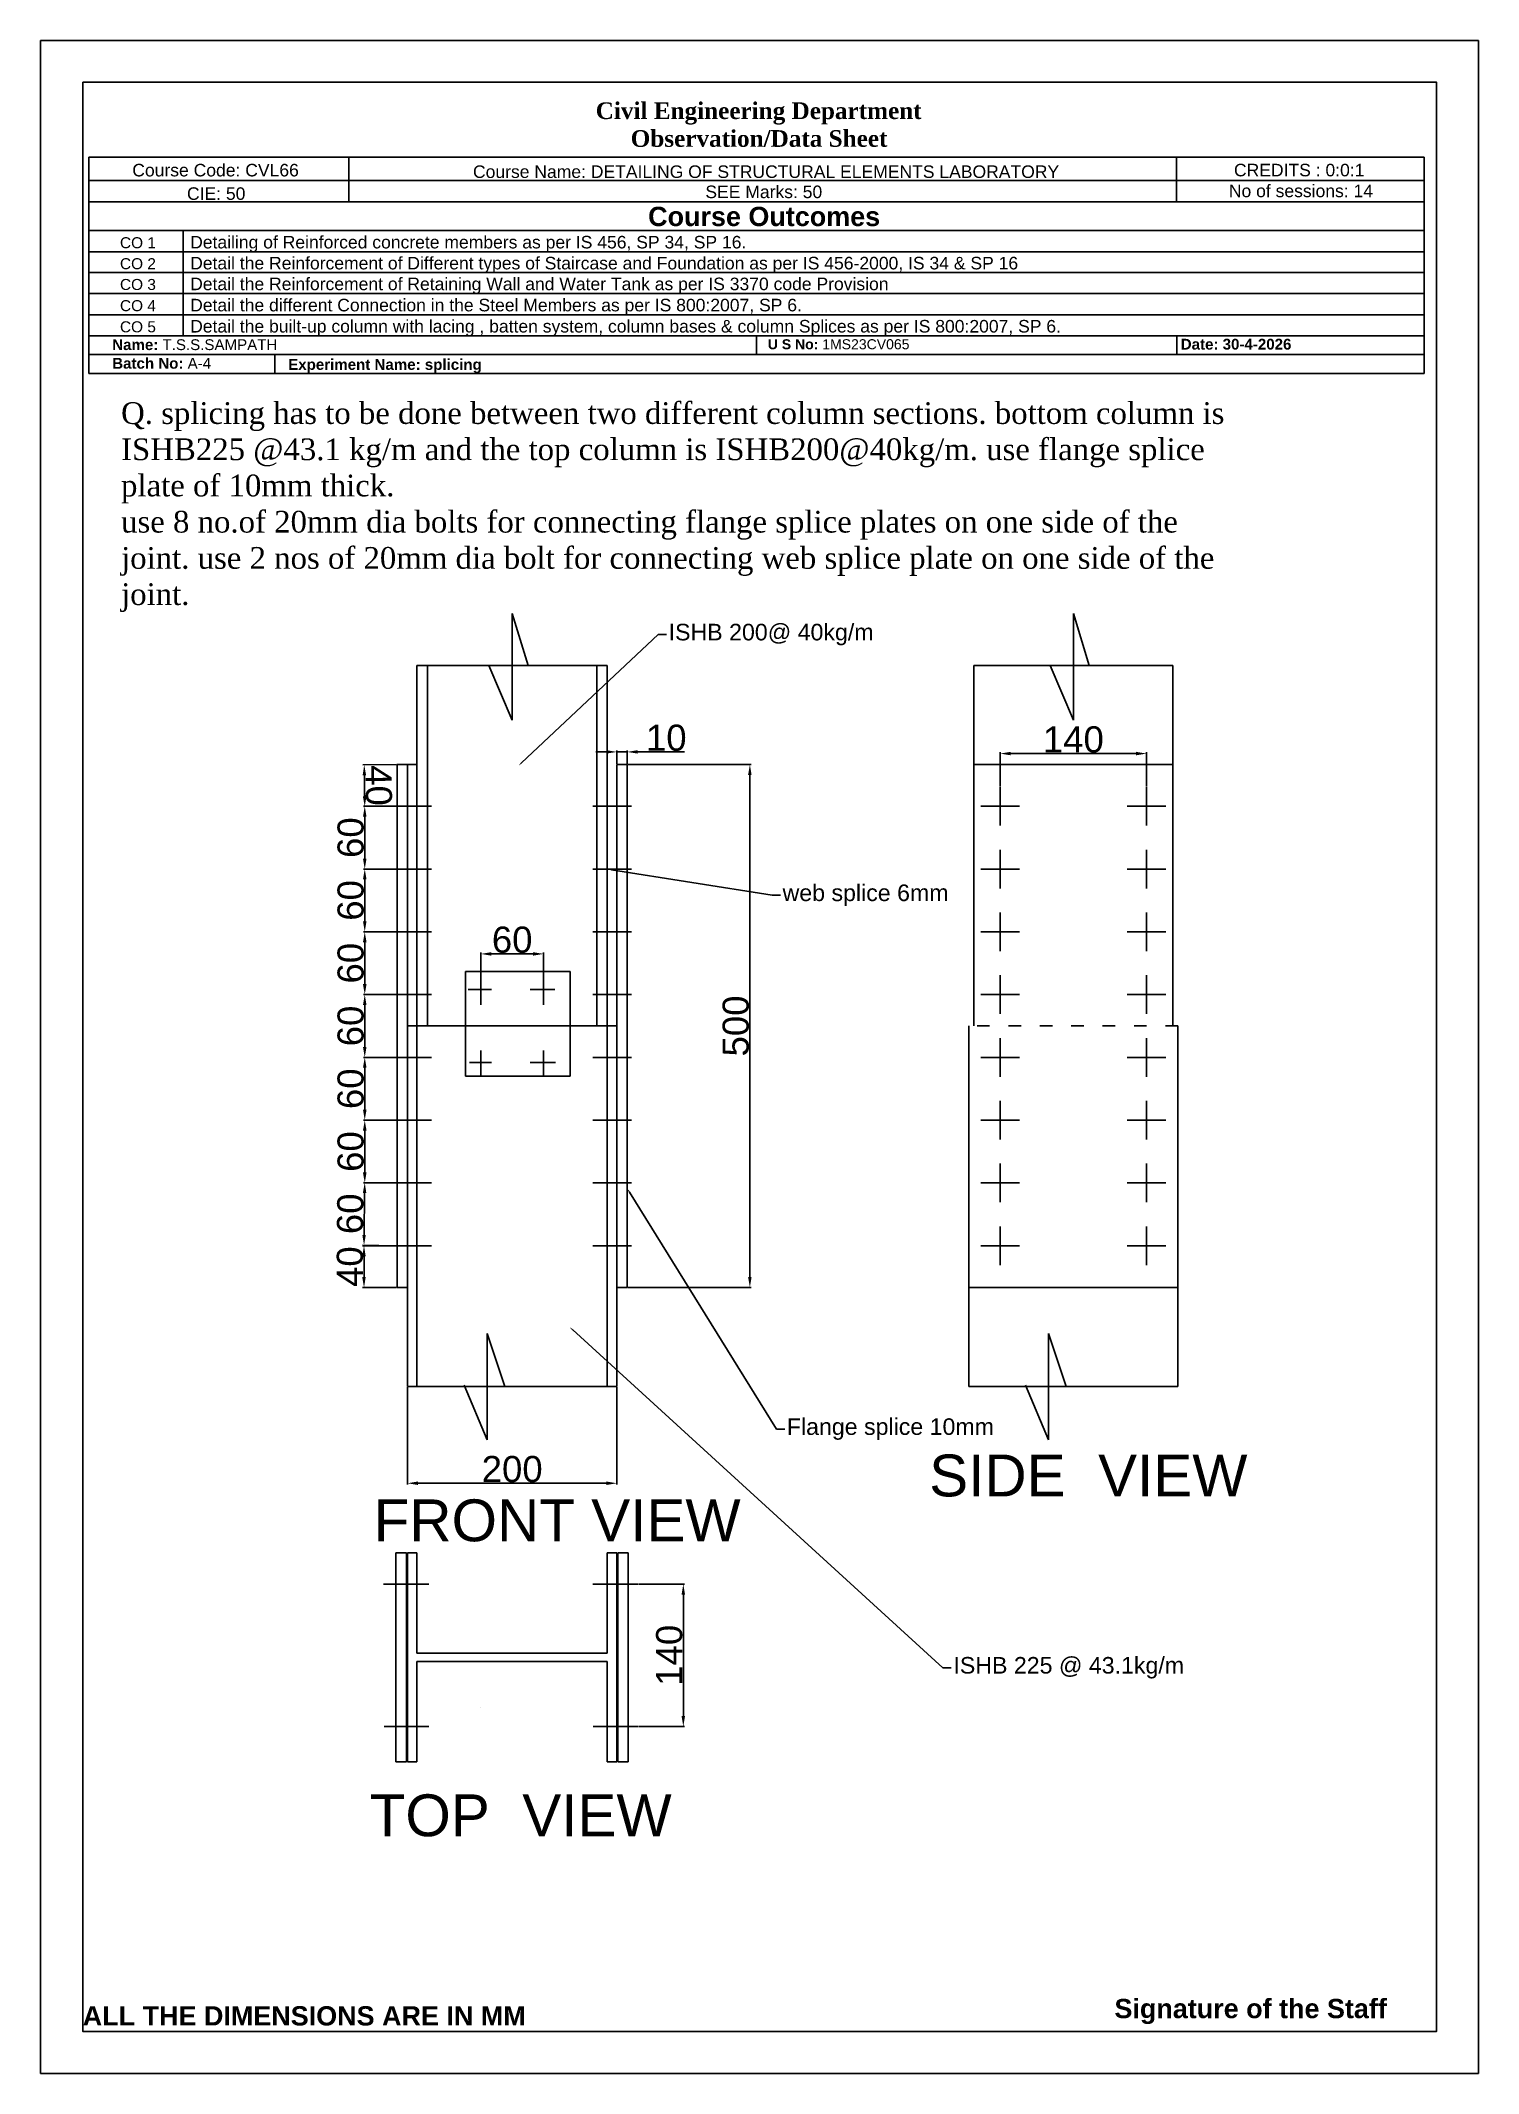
# Model space of a CAD drawing. Header units: millimetres. Extents: x 868 to 41290, y -4185 to 3706.
# Drawn here: x 39916 to 41290, y -2033 to -90 of the extents above; entities that cross this region are included whole.
import ezdxf
from ezdxf import colors
from ezdxf.entities.mleader import LeaderData, LeaderLine
from ezdxf.math import Vec2, Vec3

# ---------------------------------------------------------------- set-up
doc = ezdxf.new("R2010")
doc.units = ezdxf.units.MM
doc.linetypes.add('ACAD_ISO03W100', pattern=[30, 12, -18])
doc.styles.get("Standard").update_dxf_attribs({"font": 'arial.ttf'})
doc.dimstyles.new('ISO-25', dxfattribs={"dimtxt": 25, "dimasz": 10, "dimexe": 1.25, "dimexo": 0.625, "dimtad": 1, "dimdsep": 46, "dimtxsty": 'Standard', "dimcen": 2.5, "dimadec": 0, "dimazin": 0, "dimtfac": 1, "dimtmove": 0, "dimatfit": 3, "dimfxl": 1, "dimarcsym": 0})

msp = doc.modelspace()

# ---------------------------------------------------------------- texts
at = {"attachment_point": 1}
for s, width, gutter_width, insert, char_height in [('\\pxqc;{\\fBookman Old Style|b0|i0|c0|p18;\\H1.16667x;         \\fBookman Old Style|b1|i0|c0|p18;\\H1.14285x;       Civil Engineering Department\\P               Observation/Data Sheet}', 606.85648, 59.748, (40254.215, -149.02), 11.949625), ('Course Code: CVL66', 561.38875, 59.953, (40003.702, -207.807), 11.99068), ('Course Name: DETAILING OF STRUCTURAL ELEMENTS LABORATORY', 561.38875, 59.953, (40329.338, -209.277), 11.99068), ('CREDITS : 0:0:1', 561.38875, 59.953, (41056.669, -207.731), 11.99068), ('CIE: 50', 561.38875, 59.953, (40055.967, -230.215), 11.9907), ('SEE Marks: 50', 561.38875, 59.953, (40551.445, -228.544), 11.99068), ('No of sessions: 14', 561.38875, 59.953, (41051.821, -227.638), 11.99068), ('{\\fArial|b1|i0|c0|p34;Course Outcomes}', 561.38875, 59.953, (40496.74, -248.831), 18.43195), ('CO 1', 493.29894, 52.682, (39991.933, -277.898), 10.5364), ('Detailing of Reinforced concrete members as per IS 456, SP 34, SP 16.', 561.38875, 59.953, (40059.02, -276.622), 11.99068), ('CO 2', 493.29894, 52.682, (39991.933, -297.935), 10.5364), ('Detail the Reinforcement of Different types of Staircase and Foundation as per IS 456-2000, IS 34 & SP 16', 970.06699, 59.953, (40059.02, -296.658), 11.990681), ('CO 3', 493.29894, 52.682, (39991.933, -317.808), 10.5364), ('Detail the Reinforcement of Retaining Wall and Water Tank as per IS 3370 code Provision', 845.48148, 59.953, (40059.02, -316.531), 11.99068), ('CO 4', 493.29894, 52.682, (39991.933, -338.039), 10.5364), ('Detail the different Connection in the Steel Members as per IS 800:2007, SP 6.', 738.82873, 59.953, (40059.02, -336.763), 11.99068), ('CO 5', 493.29894, 52.682, (39991.933, -358.259), 10.5364), ('Detail the built-up column with lacing , batten system, column bases & column Splices as per IS 800:2007, SP 6.', 995.55039, 59.953, (40059.02, -356.982), 11.990681), ('{\\fArial|b1|i0|c0|p34;Name: }T.S.S.SAMPATH', 561.38875, 59.953, (39984.523, -375.429), 10.32189), ('{\\fArial|b1|i0|c0|p34;U S No: }1MS23CV065', 561.38875, 59.953, (40611.121, -375.39), 9.58461), ('{\\fArial|b1|i0|c0|p34;Date: 30-4-2026}', 561.38875, 59.953, (41005.815, -374.978), 10.32189), ('{\\fArial|b1|i0|c0|p34;Batch No: }A-4', 561.38875, 59.953, (39984.523, -393.234), 10.32189), ('{\\fArial|b1|i0|c0|p34;Experiment Name: splicing}', 561.38875, 59.953, (40152.695, -394.347), 10.32189), ('{\\fBookman Old Style|b0|i0|c0|p18;Q. splicing has to be done between two different column sections. bottom column is ISHB225 @43.1 kg/m and the top column is ISHB200@40kg/m. use flange splice plate of 10mm thick.\\Puse 8 no.of 20mm dia bolts for connecting flange splice plates on one side of the joint. use 2 nos of 20mm dia bolt for connecting web splice plate on one side of the joint.}', 1069.08723, 7.92, (39992.996, -435.582), 20.76), ('SIDE  VIEW', 461.5156, 12.5, (40765.357, -1441.269), 40), ('FRONT VIEW', 461.5156, 12.5, (40234.4, -1484.159), 40), ('TOP  VIEW', 461.5156, 12.5, (40230.555, -1766.044), 40), ('{\\fArial|b1|i0|c0|p34;Signature of the Staff}', 561.38875, 59.953, (40942.455, -1961.488), 18.43195), ('{\\fArial|b1|i0|c0|p34;ALL THE DIMENSIONS ARE IN MM}', 561.38875, 59.953, (39956.355, -1968.478), 18.43195)]:
    msp.add_mtext_dynamic_manual_height_columns(s, width=width, gutter_width=gutter_width, heights=[0], dxfattribs=dict(at, insert=insert, char_height=char_height))

# ---------------------------------------------------------------- blocks, each defined once
blk = doc.blocks.new('*D196')
at = {"color": 0, "lineweight": -2, "transparency": 16777216}
for p, q in [((40256.1, -781.7), (40224.2, -782.1)), ((40225.5, -792.1), (40225.8, -812.1)), ((40256.6, -821.7), (40224.7, -822.1))]:
    blk.add_line(p, q, dxfattribs=at)
for points in [[(40227.2, -792.1), (40223.9, -792.1), (40225.4, -782.1)], [(40227.5, -812.1), (40224.1, -812.1), (40225.9, -822.1)]]:
    blk.add_solid(points, dxfattribs=at)
at = {"layer": 'Defpoints', "color": 0, "lineweight": -2, "transparency": 16777216}
for p in [(40256.8, -781.7), (40225.9, -822.1), (40257.2, -821.7)]:
    blk.add_point(p, dxfattribs=at)
at = {"color": 0, "lineweight": -2, "transparency": 16777216, "insert": (40239.1, -801.9), "char_height": 25, "attachment_point": 5, "rotation": 270.7098}
blk.add_mtext('40', dxfattribs=at)
blk = doc.blocks.new('*D197')
at = {"color": 0, "lineweight": -2, "transparency": 16777216}
for p, q in [((40256.1, -821.7), (40224.7, -821.7)), ((40225.9, -831.7), (40225.9, -871.7)), ((40256.1, -881.7), (40224.6, -881.7))]:
    blk.add_line(p, q, dxfattribs=at)
for points in [[(40224.2, -831.7), (40227.6, -831.7), (40225.9, -821.7)], [(40224.2, -871.7), (40227.6, -871.7), (40225.9, -881.7)]]:
    blk.add_solid(points, dxfattribs=at)
at = {"layer": 'Defpoints', "color": 0, "lineweight": -2, "transparency": 16777216}
for p in [(40256.8, -821.7), (40225.9, -881.7), (40256.7, -881.7)]:
    blk.add_point(p, dxfattribs=at)
at = {"color": 0, "lineweight": -2, "transparency": 16777216, "insert": (40212.5, -851.7), "char_height": 25, "attachment_point": 5, "rotation": 89.9825}
blk.add_mtext('60', dxfattribs=at)
blk = doc.blocks.new('*D198')
at = {"color": 0, "lineweight": -2, "transparency": 16777216}
for p, q in [((40256.1, -881.7), (40224.6, -881.7)), ((40225.9, -891.7), (40225.9, -931.7)), ((40256.1, -941.7), (40224.6, -941.7))]:
    blk.add_line(p, q, dxfattribs=at)
for points in [[(40224.2, -891.7), (40227.6, -891.7), (40225.9, -881.7)], [(40224.2, -931.7), (40227.6, -931.7), (40225.9, -941.7)]]:
    blk.add_solid(points, dxfattribs=at)
at = {"layer": 'Defpoints', "color": 0, "lineweight": -2, "transparency": 16777216}
for p in [(40256.8, -881.7), (40225.9, -941.7), (40256.8, -941.7)]:
    blk.add_point(p, dxfattribs=at)
at = {"color": 0, "lineweight": -2, "transparency": 16777216, "insert": (40212.5, -911.7), "char_height": 25, "attachment_point": 5, "rotation": 90}
blk.add_mtext('60', dxfattribs=at)
blk = doc.blocks.new('*D199')
at = {"color": 0, "lineweight": -2, "transparency": 16777216}
for p, q in [((40256.1, -941.7), (40224.6, -941.7)), ((40225.9, -951.7), (40225.9, -991.7)), ((40256.1, -1001.7), (40224.6, -1001.7))]:
    blk.add_line(p, q, dxfattribs=at)
for points in [[(40224.2, -951.7), (40227.6, -951.7), (40225.9, -941.7)], [(40224.2, -991.7), (40227.6, -991.7), (40225.9, -1001.7)]]:
    blk.add_solid(points, dxfattribs=at)
at = {"layer": 'Defpoints', "color": 0, "lineweight": -2, "transparency": 16777216}
for p in [(40256.8, -941.7), (40225.9, -1001.7), (40256.8, -1001.7)]:
    blk.add_point(p, dxfattribs=at)
at = {"color": 0, "lineweight": -2, "transparency": 16777216, "insert": (40212.5, -971.7), "char_height": 25, "attachment_point": 5, "rotation": 90}
blk.add_mtext('60', dxfattribs=at)
blk = doc.blocks.new('*D200')
at = {"color": 0, "lineweight": -2, "transparency": 16777216}
for p, q in [((40256.1, -1001.7), (40224.6, -1001.7)), ((40225.9, -1011.7), (40225.9, -1051.7)), ((40256.1, -1061.7), (40224.6, -1061.7))]:
    blk.add_line(p, q, dxfattribs=at)
for points in [[(40224.2, -1011.7), (40227.6, -1011.7), (40225.9, -1001.7)], [(40224.2, -1051.7), (40227.6, -1051.7), (40225.9, -1061.7)]]:
    blk.add_solid(points, dxfattribs=at)
at = {"layer": 'Defpoints', "color": 0, "lineweight": -2, "transparency": 16777216}
for p in [(40256.8, -1001.7), (40225.9, -1061.7), (40256.8, -1061.7)]:
    blk.add_point(p, dxfattribs=at)
at = {"color": 0, "lineweight": -2, "transparency": 16777216, "insert": (40212.5, -1031.7), "char_height": 25, "attachment_point": 5, "rotation": 90}
blk.add_mtext('60', dxfattribs=at)
blk = doc.blocks.new('*D201')
at = {"color": 0, "lineweight": -2, "transparency": 16777216}
for p, q in [((40256.1, -1061.7), (40224.6, -1061.7)), ((40225.9, -1071.7), (40225.9, -1111.7)), ((40256.1, -1121.7), (40224.6, -1121.7))]:
    blk.add_line(p, q, dxfattribs=at)
for points in [[(40224.2, -1071.7), (40227.6, -1071.7), (40225.9, -1061.7)], [(40224.2, -1111.7), (40227.6, -1111.7), (40225.9, -1121.7)]]:
    blk.add_solid(points, dxfattribs=at)
at = {"layer": 'Defpoints', "color": 0, "lineweight": -2, "transparency": 16777216}
for p in [(40256.8, -1061.7), (40225.9, -1121.7), (40256.8, -1121.7)]:
    blk.add_point(p, dxfattribs=at)
at = {"color": 0, "lineweight": -2, "transparency": 16777216, "insert": (40212.5, -1091.7), "char_height": 25, "attachment_point": 5, "rotation": 90}
blk.add_mtext('60', dxfattribs=at)
blk = doc.blocks.new('*D202')
at = {"color": 0, "lineweight": -2, "transparency": 16777216}
for p, q in [((40256.1, -1121.7), (40224.6, -1121.7)), ((40225.9, -1131.7), (40225.9, -1171.7)), ((40256.1, -1181.7), (40224.6, -1181.7))]:
    blk.add_line(p, q, dxfattribs=at)
for points in [[(40224.2, -1131.7), (40227.6, -1131.7), (40225.9, -1121.7)], [(40224.2, -1171.7), (40227.6, -1171.7), (40225.9, -1181.7)]]:
    blk.add_solid(points, dxfattribs=at)
at = {"layer": 'Defpoints', "color": 0, "lineweight": -2, "transparency": 16777216}
for p in [(40256.8, -1121.7), (40225.9, -1181.7), (40256.8, -1181.7)]:
    blk.add_point(p, dxfattribs=at)
at = {"color": 0, "lineweight": -2, "transparency": 16777216, "insert": (40212.5, -1151.7), "char_height": 25, "attachment_point": 5, "rotation": 90}
blk.add_mtext('60', dxfattribs=at)
blk = doc.blocks.new('*D203')
at = {"color": 0, "lineweight": -2, "transparency": 16777216}
for p, q in [((40256.1, -1181.7), (40224.7, -1181.3)), ((40225.8, -1191.3), (40225.3, -1231.3)), ((40255.4, -1241.7), (40223.9, -1241.3))]:
    blk.add_line(p, q, dxfattribs=at)
for points in [[(40224.1, -1191.3), (40227.4, -1191.4), (40225.9, -1181.3)], [(40223.6, -1231.3), (40226.9, -1231.4), (40225.2, -1241.3)]]:
    blk.add_solid(points, dxfattribs=at)
at = {"layer": 'Defpoints', "color": 0, "lineweight": -2, "transparency": 16777216}
for p in [(40256.8, -1181.7), (40225.2, -1241.3), (40256, -1241.7)]:
    blk.add_point(p, dxfattribs=at)
at = {"color": 0, "lineweight": -2, "transparency": 16777216, "insert": (40212.1, -1211.2), "char_height": 25, "attachment_point": 5, "rotation": 89.2912}
blk.add_mtext('60', dxfattribs=at)
blk = doc.blocks.new('*D204')
at = {"color": 0, "lineweight": -2, "transparency": 16777216}
for p, q in [((40256.1, -1241.7), (40223.9, -1241.7)), ((40225.2, -1251.7), (40225.2, -1271.7)), ((40256.1, -1281.7), (40223.9, -1281.7))]:
    blk.add_line(p, q, dxfattribs=at)
for points in [[(40223.5, -1251.7), (40226.8, -1251.7), (40225.2, -1241.7)], [(40223.5, -1271.7), (40226.8, -1271.7), (40225.2, -1281.7)]]:
    blk.add_solid(points, dxfattribs=at)
at = {"layer": 'Defpoints', "color": 0, "lineweight": -2, "transparency": 16777216}
for p in [(40256.8, -1241.7), (40225.2, -1281.7), (40256.8, -1281.7)]:
    blk.add_point(p, dxfattribs=at)
at = {"color": 0, "lineweight": -2, "transparency": 16777216, "insert": (40211.8, -1261.7), "char_height": 25, "attachment_point": 5, "rotation": 90}
blk.add_mtext('40', dxfattribs=at)
blk = doc.blocks.new('*D205')
at = {"color": 0, "lineweight": -2, "transparency": 16777216}
for p, q in [((40266.8, -1377), (40266.8, -1470)), ((40466.8, -1377), (40466.8, -1470)), ((40276.8, -1468.7), (40456.8, -1468.7))]:
    blk.add_line(p, q, dxfattribs=at)
for points in [[(40276.8, -1467), (40276.8, -1470.4), (40266.8, -1468.7)], [(40456.8, -1467), (40456.8, -1470.4), (40466.8, -1468.7)]]:
    blk.add_solid(points, dxfattribs=at)
at = {"layer": 'Defpoints', "color": 0, "lineweight": -2, "transparency": 16777216}
for p in [(40266.8, -1376.4), (40466.8, -1376.4), (40466.8, -1468.7)]:
    blk.add_point(p, dxfattribs=at)
at = {"color": 0, "lineweight": -2, "transparency": 16777216, "insert": (40366.8, -1455.3), "char_height": 25, "attachment_point": 5}
blk.add_mtext('200', dxfattribs=at)
blk = doc.blocks.new('*D206')
at = {"color": 0, "lineweight": -2, "transparency": 16777216}
for p, q in [((40336.8, -996.1), (40336.8, -961.6)), ((40346.8, -962.8), (40386.8, -962.8)), ((40396.8, -996.1), (40396.8, -961.6))]:
    blk.add_line(p, q, dxfattribs=at)
for points in [[(40346.8, -961.2), (40346.8, -964.5), (40336.8, -962.8)], [(40386.8, -961.2), (40386.8, -964.5), (40396.8, -962.8)]]:
    blk.add_solid(points, dxfattribs=at)
at = {"layer": 'Defpoints', "color": 0, "lineweight": -2, "transparency": 16777216}
for p in [(40396.8, -962.8), (40336.8, -996.7), (40396.8, -996.7)]:
    blk.add_point(p, dxfattribs=at)
at = {"color": 0, "lineweight": -2, "transparency": 16777216, "insert": (40366.8, -949.4), "char_height": 25, "attachment_point": 5}
blk.add_mtext('60', dxfattribs=at)
blk = doc.blocks.new('*D207')
at = {"color": 0, "lineweight": -2, "transparency": 16777216}
for p, q in [((40477.4, -781.7), (40595.2, -781.7)), ((40594, -791.7), (40594, -1271.7)), ((40477.4, -1281.7), (40595.2, -1281.7))]:
    blk.add_line(p, q, dxfattribs=at)
for points in [[(40592.3, -791.7), (40595.6, -791.7), (40594, -781.7)], [(40592.3, -1271.7), (40595.6, -1271.7), (40594, -1281.7)]]:
    blk.add_solid(points, dxfattribs=at)
at = {"layer": 'Defpoints', "color": 0, "lineweight": -2, "transparency": 16777216}
for p in [(40476.8, -781.7), (40476.8, -1281.7), (40594, -1281.7)]:
    blk.add_point(p, dxfattribs=at)
at = {"color": 0, "lineweight": -2, "transparency": 16777216, "insert": (40580.6, -1031.7), "char_height": 25, "attachment_point": 5, "rotation": 90}
blk.add_mtext('500', dxfattribs=at)
blk = doc.blocks.new('*D208')
at = {"color": 0, "lineweight": -2, "transparency": 16777216}
for p, q in [((40456.8, -769.8), (40446.8, -769.8)), ((40466.8, -781.1), (40466.8, -768.5)), ((40466.8, -769.8), (40476.8, -769.8)), ((40476.8, -781.1), (40476.8, -768.5)), ((40486.8, -769.8), (40531.4, -769.8))]:
    blk.add_line(p, q, dxfattribs=at)
for points in [[(40456.8, -768.1), (40456.8, -771.4), (40466.8, -769.8)], [(40486.8, -768.1), (40486.8, -771.4), (40476.8, -769.8)]]:
    blk.add_solid(points, dxfattribs=at)
at = {"layer": 'Defpoints', "color": 0, "lineweight": -2, "transparency": 16777216}
for p in [(40476.8, -769.8), (40466.8, -781.7), (40476.8, -781.7)]:
    blk.add_point(p, dxfattribs=at)
at = {"color": 0, "lineweight": -2, "transparency": 16777216, "insert": (40514.1, -756.4), "char_height": 25, "attachment_point": 5}
blk.add_mtext('10', dxfattribs=at)
blk = doc.blocks.new('*D210')
at = {"color": 0, "lineweight": -2, "transparency": 16777216}
for p, q in [((40833.2, -802.6), (40833.2, -770.1)), ((40843.2, -771.4), (40963.2, -771.4)), ((40973.2, -802.6), (40973.2, -770.1))]:
    blk.add_line(p, q, dxfattribs=at)
for points in [[(40843.2, -769.7), (40843.2, -773), (40833.2, -771.4)], [(40963.2, -769.7), (40963.2, -773), (40973.2, -771.4)]]:
    blk.add_solid(points, dxfattribs=at)
at = {"layer": 'Defpoints', "color": 0, "lineweight": -2, "transparency": 16777216}
for p in [(40973.2, -771.4), (40833.2, -803.2), (40973.2, -803.2)]:
    blk.add_point(p, dxfattribs=at)
at = {"color": 0, "lineweight": -2, "transparency": 16777216, "insert": (40903.2, -758), "char_height": 25, "attachment_point": 5}
blk.add_mtext('140', dxfattribs=at)
blk = doc.blocks.new('*D211')
at = {"color": 0, "lineweight": -2, "transparency": 16777216}
for p, q in [((40487.6, -1565.1), (40531.6, -1565.1)), ((40530.4, -1575.1), (40530.4, -1691.2)), ((40487.6, -1701.2), (40531.6, -1701.2))]:
    blk.add_line(p, q, dxfattribs=at)
for points in [[(40528.7, -1575.1), (40532, -1575.1), (40530.4, -1565.1)], [(40528.7, -1691.2), (40532, -1691.2), (40530.4, -1701.2)]]:
    blk.add_solid(points, dxfattribs=at)
at = {"layer": 'Defpoints', "color": 0, "lineweight": -2, "transparency": 16777216}
for p in [(40487, -1565.1), (40487, -1701.2), (40530.4, -1701.2)]:
    blk.add_point(p, dxfattribs=at)
at = {"color": 0, "lineweight": -2, "transparency": 16777216, "insert": (40517, -1633.1), "char_height": 25, "attachment_point": 5, "rotation": 90}
blk.add_mtext('140', dxfattribs=at)

# ---------------------------------------------------------------- dimensions: what is measured, and where the dimension line sits
at = {"lineweight": -2}
for base, p1, p2, picture, middle in [((40476.752, -769.754), (40466.752, -781.714), (40476.752, -781.714), '*D208', (40514.064, -756.364)), ((40973.158, -771.37), (40833.158, -803.214), (40973.158, -803.214), '*D210', (40903.158, -757.981)), ((40396.752, -962.827), (40336.752, -996.714), (40396.752, -996.714), '*D206', (40366.752, -949.438))]:
    dim = msp.add_linear_dim(base=base, p1=p1, p2=p2, dimstyle='ISO-25', dxfattribs=at)
    dim.commit()
    dim.dimension.update_dxf_attribs({"geometry": picture, "text_midpoint": middle})
for p1, p2, distance, picture, middle in [((40256.752, -781.714), (40257.248, -821.714), -31.337, '*D196', (40239.054, -801.936)), ((40256.752, -821.714), (40256.734, -881.714), -30.838, '*D197', (40212.515, -851.701)), ((40256.752, -1181.714), (40256.01, -1241.714), -30.854, '*D203', (40212.141, -1211.167)), ((40266.752, -1376.368), (40466.752, -1376.368), -92.337, '*D205', (40366.752, -1455.315))]:
    dim = msp.add_aligned_dim(p1=p1, p2=p2, distance=distance, dimstyle='ISO-25', dxfattribs=at)
    dim.commit()
    dim.dimension.update_dxf_attribs({"geometry": picture, "text_midpoint": middle})
for base, p1, p2, picture, middle in [((40593.968, -1281.714), (40476.752, -781.714), (40476.752, -1281.714), '*D207', (40580.578, -1031.714)), ((40225.896, -941.714), (40256.752, -881.714), (40256.752, -941.714), '*D198', (40212.506, -911.714)), ((40225.896, -1001.714), (40256.752, -941.714), (40256.752, -1001.714), '*D199', (40212.506, -971.714)), ((40225.896, -1061.714), (40256.752, -1001.714), (40256.752, -1061.714), '*D200', (40212.506, -1031.714)), ((40225.896, -1121.714), (40256.752, -1061.714), (40256.752, -1121.714), '*D201', (40212.506, -1091.714)), ((40225.896, -1181.714), (40256.752, -1121.714), (40256.752, -1181.714), '*D202', (40212.506, -1151.714)), ((40225.158, -1281.714), (40256.752, -1241.714), (40256.752, -1281.714), '*D204', (40211.769, -1261.714))]:
    dim = msp.add_linear_dim(base=base, p1=p1, p2=p2, angle=90, dimstyle='ISO-25', dxfattribs=at)
    dim.commit()
    dim.dimension.update_dxf_attribs({"geometry": picture, "text_midpoint": middle})
dim = msp.add_linear_dim(base=(40530.375, -1701.164), p1=(40487.004, -1565.064), p2=(40487.004, -1701.164), angle=90, text='140', dimstyle='ISO-25', dxfattribs=at)
dim.commit()
dim.dimension.update_dxf_attribs({"geometry": '*D211', "text_midpoint": (40516.986, -1633.114)})

# ---------------------------------------------------------------- linework, layer by layer
for p, q in [((39916.123, -90.051), (41290.266, -90.051)), ((39916.123, -90.051), (39916.123, -814.128)), ((41290.266, -90.051), (41290.266, -2032.643)), ((40210.819, -201.59), (40210.819, -244.149)), ((41001.87, -201.59), (41001.87, -244.149)), ((39962.259, -223.684), (41238.415, -223.684)), ((41238.415, -244.149), (39962.259, -244.149)), ((39962.259, -271.622), (41238.415, -271.622)), ((40052.47, -271.622), (40052.47, -291.98)), ((41238.415, -291.98), (39962.259, -291.98)), ((40052.47, -291.98), (40052.47, -311.694)), ((39962.259, -311.694), (41238.415, -311.694)), ((40052.47, -311.694), (40052.47, -331.726)), ((41238.415, -331.726), (39962.259, -331.726)), ((40052.47, -331.726), (40052.47, -352.158)), ((39962.259, -352.158), (41238.415, -352.158)), ((40052.47, -352.158), (40052.47, -372.164)), ((41238.415, -372.164), (39962.259, -372.164)), ((40600.236, -390.027), (40600.236, -372.164)), ((41002.203, -390.027), (41002.203, -372.164)), ((39962.259, -390.027), (41238.415, -390.027)), ((40139.957, -408.231), (40139.957, -390.027)), ((40366.752, -687.06), (40366.752, -637.643)), ((40366.752, -637.643), (40366.752, -739.304)), ((40366.752, -637.643), (40381.95, -687.06)), ((40903.158, -687.06), (40903.158, -637.643)), ((40903.158, -637.643), (40903.158, -739.304)), ((40903.158, -637.643), (40918.356, -687.06)), ((40275.752, -687.06), (40394.584, -687.06)), ((40275.752, -687.06), (40394.584, -687.06)), ((40275.752, -687.06), (40457.752, -687.06)), ((40275.752, -687.06), (40275.752, -1376.368)), ((40285.752, -687.06), (40285.752, -1031.714)), ((40366.752, -739.304), (40344.584, -687.06)), ((40431.95, -687.06), (40457.752, -687.06)), ((40431.95, -687.06), (40457.752, -687.06)), ((40447.752, -1031.714), (40447.752, -687.06)), ((40457.752, -1376.368), (40457.752, -687.06)), ((40808.158, -687.06), (40930.99, -687.06)), ((40808.158, -687.06), (40930.99, -687.06)), ((40808.158, -687.06), (40998.158, -687.06)), ((40808.158, -687.06), (40812.158, -687.06)), ((40808.158, -687.06), (40808.158, -1031.714)), ((40903.158, -739.304), (40880.99, -687.06)), ((40968.356, -687.06), (40998.158, -687.06)), ((40968.356, -687.06), (40998.158, -687.06)), ((40998.158, -687.06), (40998.158, -1031.714)), ((40275.752, -781.714), (40256.752, -781.714)), ((40256.752, -781.714), (40256.752, -1281.714)), ((40266.752, -781.714), (40266.752, -1376.368)), ((40266.752, -821.714), (40266.752, -781.714)), ((40466.752, -781.714), (40466.752, -1376.368)), ((40466.752, -821.714), (40466.752, -781.714)), ((40466.752, -781.714), (40476.752, -781.714)), ((40476.752, -781.714), (40476.752, -1281.714)), ((40808.158, -781.714), (40998.158, -781.714)), ((39916.123, -2032.643), (39916.123, -814.128)), ((40833.158, -821.714), (40833.158, -803.214)), ((40833.158, -803.214), (40833.158, -840.214)), ((40973.158, -821.714), (40973.158, -803.214)), ((40973.158, -803.214), (40973.158, -840.214)), ((40257.248, -821.714), (40252.752, -821.714)), ((40266.752, -821.714), (40257.248, -821.714)), ((40257.248, -821.714), (40266.752, -821.714)), ((40266.752, -881.714), (40266.752, -821.714)), ((40266.752, -821.714), (40283.184, -821.714)), ((40283.184, -821.714), (40289.752, -821.714)), ((40450.321, -821.714), (40443.752, -821.714)), ((40466.752, -821.714), (40450.321, -821.714)), ((40466.752, -881.714), (40466.752, -821.714)), ((40466.752, -821.714), (40476.257, -821.714)), ((40476.257, -821.714), (40466.752, -821.714)), ((40476.257, -821.714), (40480.752, -821.714)), ((40819.154, -821.714), (40814.658, -821.714)), ((40814.658, -821.714), (40851.658, -821.714)), ((40828.658, -821.714), (40819.154, -821.714)), ((40819.154, -821.714), (40828.658, -821.714)), ((40828.658, -821.714), (40845.09, -821.714)), ((40845.09, -821.714), (40851.658, -821.714)), ((40959.154, -821.714), (40954.658, -821.714)), ((40954.658, -821.714), (40991.658, -821.714)), ((40968.658, -821.714), (40959.154, -821.714)), ((40959.154, -821.714), (40968.658, -821.714)), ((40968.658, -821.714), (40985.09, -821.714)), ((40986.727, -821.714), (40980.158, -821.714)), ((40985.09, -821.714), (40991.658, -821.714)), ((40833.158, -881.714), (40833.158, -863.214)), ((40833.158, -863.214), (40833.158, -900.214)), ((40973.158, -881.714), (40973.158, -863.214)), ((40973.158, -863.214), (40973.158, -900.214)), ((40256.734, -881.714), (40252.752, -881.714)), ((40266.752, -881.714), (40256.734, -881.714)), ((40256.734, -881.714), (40266.752, -881.714)), ((40266.752, -941.714), (40266.752, -881.714)), ((40266.752, -881.714), (40289.752, -881.714)), ((40466.752, -881.714), (40443.752, -881.714)), ((40466.752, -941.714), (40466.752, -881.714)), ((40466.752, -881.714), (40476.771, -881.714)), ((40476.771, -881.714), (40466.752, -881.714)), ((40476.771, -881.714), (40480.752, -881.714)), ((40818.64, -881.714), (40814.658, -881.714)), ((40819.154, -881.714), (40814.658, -881.714)), ((40828.658, -881.714), (40818.64, -881.714)), ((40818.64, -881.714), (40828.658, -881.714)), ((40828.658, -881.714), (40819.154, -881.714)), ((40819.154, -881.714), (40828.658, -881.714)), ((40828.658, -881.714), (40851.658, -881.714)), ((40828.658, -881.714), (40845.09, -881.714)), ((40845.09, -881.714), (40851.658, -881.714)), ((40958.64, -881.714), (40954.658, -881.714)), ((40959.154, -881.714), (40954.658, -881.714)), ((40968.658, -881.714), (40958.64, -881.714)), ((40958.64, -881.714), (40968.658, -881.714)), ((40968.658, -881.714), (40959.154, -881.714)), ((40959.154, -881.714), (40968.658, -881.714)), ((40968.658, -881.714), (40991.658, -881.714)), ((40968.658, -881.714), (40985.09, -881.714)), ((40985.09, -881.714), (40991.658, -881.714)), ((40833.158, -941.714), (40833.158, -923.214)), ((40833.158, -923.214), (40833.158, -960.214)), ((40973.158, -941.714), (40973.158, -923.214)), ((40973.158, -923.214), (40973.158, -960.214)), ((40256.22, -941.714), (40252.752, -941.714)), ((40266.752, -941.714), (40256.22, -941.714)), ((40256.22, -941.714), (40266.752, -941.714)), ((40266.752, -1001.714), (40266.752, -941.714)), ((40266.752, -941.714), (40289.752, -941.714)), ((40466.752, -941.714), (40443.752, -941.714)), ((40466.752, -1001.714), (40466.752, -941.714)), ((40466.752, -941.714), (40477.284, -941.714)), ((40477.284, -941.714), (40466.752, -941.714)), ((40477.284, -941.714), (40480.752, -941.714)), ((40818.126, -941.714), (40814.658, -941.714)), ((40819.154, -941.714), (40814.658, -941.714)), ((40828.658, -941.714), (40818.126, -941.714)), ((40818.126, -941.714), (40828.658, -941.714)), ((40828.658, -941.714), (40819.154, -941.714)), ((40819.154, -941.714), (40828.658, -941.714)), ((40828.658, -941.714), (40851.658, -941.714)), ((40828.658, -941.714), (40845.09, -941.714)), ((40845.09, -941.714), (40851.658, -941.714)), ((40958.126, -941.714), (40954.658, -941.714)), ((40959.154, -941.714), (40954.658, -941.714)), ((40968.658, -941.714), (40958.126, -941.714)), ((40958.126, -941.714), (40968.658, -941.714)), ((40968.658, -941.714), (40959.154, -941.714)), ((40959.154, -941.714), (40968.658, -941.714)), ((40968.658, -941.714), (40991.658, -941.714)), ((40968.658, -941.714), (40985.09, -941.714)), ((40985.09, -941.714), (40991.658, -941.714)), ((40266.752, -1005.382), (40266.752, -965.382)), ((40466.752, -1005.382), (40466.752, -965.382)), ((40322.109, -979.597), (40322.109, -1079.597)), ((40422.109, -979.597), (40322.109, -979.597)), ((40336.752, -996.714), (40336.752, -984.779)), ((40396.752, -996.714), (40396.752, -985.388)), ((40422.109, -1079.597), (40422.109, -979.597)), ((40833.158, -1001.714), (40833.158, -983.214)), ((40833.158, -983.214), (40833.158, -1020.214)), ((40973.158, -1001.714), (40973.158, -983.214)), ((40973.158, -983.214), (40973.158, -1020.214)), ((40257.762, -1001.714), (40252.752, -1001.714)), ((40266.752, -1001.714), (40257.762, -1001.714)), ((40257.762, -1001.714), (40266.752, -1001.714)), ((40266.752, -1031.714), (40266.752, -1001.714)), ((40266.752, -1001.714), (40289.752, -1001.714)), ((40336.752, -996.714), (40324.849, -996.714)), ((40336.752, -1011.441), (40336.752, -996.714)), ((40336.752, -996.714), (40336.752, -1011.441)), ((40346.945, -996.714), (40336.752, -996.714)), ((40396.752, -996.714), (40383.895, -996.714)), ((40396.752, -1011.441), (40396.752, -996.714)), ((40396.752, -996.714), (40407.435, -996.714)), ((40466.752, -1001.714), (40443.752, -1001.714)), ((40466.752, -1031.714), (40466.752, -1001.714)), ((40466.752, -1001.714), (40475.743, -1001.714)), ((40475.743, -1001.714), (40466.752, -1001.714)), ((40475.743, -1001.714), (40480.752, -1001.714)), ((40819.668, -1001.714), (40814.658, -1001.714)), ((40819.154, -1001.714), (40814.658, -1001.714)), ((40828.658, -1001.714), (40819.154, -1001.714)), ((40819.154, -1001.714), (40828.658, -1001.714)), ((40828.658, -1001.714), (40819.668, -1001.714)), ((40819.668, -1001.714), (40828.658, -1001.714)), ((40828.658, -1001.714), (40851.658, -1001.714)), ((40828.658, -1001.714), (40845.09, -1001.714)), ((40845.09, -1001.714), (40851.658, -1001.714)), ((40959.668, -1001.714), (40954.658, -1001.714)), ((40959.154, -1001.714), (40954.658, -1001.714)), ((40968.658, -1001.714), (40959.154, -1001.714)), ((40959.154, -1001.714), (40968.658, -1001.714)), ((40968.658, -1001.714), (40959.668, -1001.714)), ((40959.668, -1001.714), (40968.658, -1001.714)), ((40968.658, -1001.714), (40991.658, -1001.714)), ((40968.658, -1001.714), (40985.09, -1001.714)), ((40985.09, -1001.714), (40991.658, -1001.714)), ((40266.752, -1031.714), (40466.752, -1031.714)), ((40266.752, -1031.714), (40266.752, -1061.714)), ((40366.752, -1031.714), (40336.752, -1031.714)), ((40466.752, -1031.714), (40466.752, -1061.714)), ((40803.158, -1031.714), (40803.158, -1376.368)), ((40833.158, -1061.714), (40833.158, -1043.214)), ((40833.158, -1043.214), (40833.158, -1080.214)), ((40973.158, -1061.714), (40973.158, -1043.214)), ((40973.158, -1043.214), (40973.158, -1080.214)), ((41003.158, -1031.714), (41003.158, -1376.368)), ((40258.166, -1061.714), (40252.752, -1061.714)), ((40266.752, -1061.714), (40258.166, -1061.714)), ((40258.166, -1061.714), (40266.752, -1061.714)), ((40266.752, -1061.714), (40266.752, -1121.714)), ((40266.752, -1061.714), (40289.752, -1061.714)), ((40336.752, -1066.714), (40325.916, -1066.714)), ((40336.752, -1054.988), (40336.752, -1066.714)), ((40336.752, -1066.714), (40346.945, -1066.714)), ((40336.752, -1066.714), (40336.752, -1079.696)), ((40383.895, -1066.714), (40396.752, -1066.714)), ((40396.752, -1066.714), (40396.752, -1054.988)), ((40396.752, -1066.714), (40408.35, -1066.714)), ((40396.752, -1066.714), (40396.752, -1079.087)), ((40466.752, -1061.714), (40443.752, -1061.714)), ((40466.752, -1061.714), (40475.338, -1061.714)), ((40475.338, -1061.714), (40466.752, -1061.714)), ((40466.752, -1061.714), (40466.752, -1121.714)), ((40475.338, -1061.714), (40480.752, -1061.714)), ((40820.072, -1061.714), (40814.658, -1061.714)), ((40814.658, -1061.714), (40851.658, -1061.714)), ((40819.154, -1061.714), (40814.658, -1061.714)), ((40828.658, -1061.714), (40819.154, -1061.714)), ((40819.154, -1061.714), (40828.658, -1061.714)), ((40828.658, -1061.714), (40820.072, -1061.714)), ((40820.072, -1061.714), (40828.658, -1061.714)), ((40828.658, -1061.714), (40851.658, -1061.714)), ((40828.658, -1061.714), (40845.09, -1061.714)), ((40845.09, -1061.714), (40851.658, -1061.714)), ((40960.072, -1061.714), (40954.658, -1061.714)), ((40954.658, -1061.714), (40991.658, -1061.714)), ((40959.154, -1061.714), (40954.658, -1061.714)), ((40968.658, -1061.714), (40959.154, -1061.714)), ((40959.154, -1061.714), (40968.658, -1061.714)), ((40968.658, -1061.714), (40960.072, -1061.714)), ((40960.072, -1061.714), (40968.658, -1061.714)), ((40968.658, -1061.714), (40991.658, -1061.714)), ((40968.658, -1061.714), (40985.09, -1061.714)), ((40985.09, -1061.714), (40991.658, -1061.714)), ((40322.109, -1079.597), (40422.109, -1079.597)), ((40833.158, -1121.714), (40833.158, -1103.214)), ((40833.158, -1103.214), (40833.158, -1140.214)), ((40973.158, -1121.714), (40973.158, -1103.214)), ((40973.158, -1103.214), (40973.158, -1140.214)), ((40258.629, -1121.714), (40252.752, -1121.714)), ((40266.752, -1121.714), (40258.629, -1121.714)), ((40258.629, -1121.714), (40266.752, -1121.714)), ((40266.752, -1121.714), (40266.752, -1181.714)), ((40266.752, -1121.714), (40289.752, -1121.714)), ((40466.752, -1121.714), (40443.752, -1121.714)), ((40466.752, -1121.714), (40474.875, -1121.714)), ((40474.875, -1121.714), (40466.752, -1121.714)), ((40466.752, -1121.714), (40466.752, -1181.714)), ((40474.875, -1121.714), (40480.752, -1121.714)), ((40820.536, -1121.714), (40814.658, -1121.714)), ((40819.154, -1121.714), (40814.658, -1121.714)), ((40828.658, -1121.714), (40819.154, -1121.714)), ((40819.154, -1121.714), (40828.658, -1121.714)), ((40828.658, -1121.714), (40820.536, -1121.714)), ((40820.536, -1121.714), (40828.658, -1121.714)), ((40828.658, -1121.714), (40851.658, -1121.714)), ((40828.658, -1121.714), (40845.09, -1121.714)), ((40845.09, -1121.714), (40851.658, -1121.714)), ((40960.536, -1121.714), (40954.658, -1121.714)), ((40959.154, -1121.714), (40954.658, -1121.714)), ((40968.658, -1121.714), (40959.154, -1121.714)), ((40959.154, -1121.714), (40968.658, -1121.714)), ((40968.658, -1121.714), (40960.536, -1121.714)), ((40960.536, -1121.714), (40968.658, -1121.714)), ((40968.658, -1121.714), (40991.658, -1121.714)), ((40968.658, -1121.714), (40985.09, -1121.714)), ((40985.09, -1121.714), (40991.658, -1121.714)), ((40833.158, -1181.714), (40833.158, -1163.214)), ((40833.158, -1163.214), (40833.158, -1200.214)), ((40973.158, -1181.714), (40973.158, -1163.214)), ((40973.158, -1163.214), (40973.158, -1200.214)), ((40258.629, -1181.714), (40252.752, -1181.714)), ((40266.752, -1181.714), (40258.629, -1181.714)), ((40258.629, -1181.714), (40266.752, -1181.714)), ((40266.752, -1181.714), (40266.752, -1241.714)), ((40266.752, -1181.714), (40289.752, -1181.714)), ((40466.752, -1181.714), (40443.752, -1181.714)), ((40466.752, -1181.714), (40474.875, -1181.714)), ((40474.875, -1181.714), (40466.752, -1181.714)), ((40466.752, -1181.714), (40466.752, -1241.714)), ((40474.875, -1181.714), (40480.752, -1181.714)), ((40820.536, -1181.714), (40814.658, -1181.714)), ((40819.154, -1181.714), (40814.658, -1181.714)), ((40828.658, -1181.714), (40819.154, -1181.714)), ((40819.154, -1181.714), (40828.658, -1181.714)), ((40828.658, -1181.714), (40820.536, -1181.714)), ((40820.536, -1181.714), (40828.658, -1181.714)), ((40828.658, -1181.714), (40851.658, -1181.714)), ((40828.658, -1181.714), (40845.09, -1181.714)), ((40845.09, -1181.714), (40851.658, -1181.714)), ((40960.536, -1181.714), (40954.658, -1181.714)), ((40959.154, -1181.714), (40954.658, -1181.714)), ((40968.658, -1181.714), (40959.154, -1181.714)), ((40959.154, -1181.714), (40968.658, -1181.714)), ((40968.658, -1181.714), (40960.536, -1181.714)), ((40960.536, -1181.714), (40968.658, -1181.714)), ((40968.658, -1181.714), (40991.658, -1181.714)), ((40968.658, -1181.714), (40985.09, -1181.714)), ((40985.09, -1181.714), (40991.658, -1181.714)), ((40833.158, -1241.714), (40833.158, -1223.214)), ((40833.158, -1223.214), (40833.158, -1260.214)), ((40973.158, -1241.714), (40973.158, -1223.214)), ((40973.158, -1223.214), (40973.158, -1260.214)), ((40259.268, -1241.714), (40252.752, -1241.714)), ((40266.752, -1241.714), (40259.268, -1241.714)), ((40259.268, -1241.714), (40266.752, -1241.714)), ((40266.752, -1241.714), (40266.752, -1281.714)), ((40266.752, -1241.714), (40289.752, -1241.714)), ((40466.752, -1241.714), (40443.752, -1241.714)), ((40466.752, -1241.714), (40474.237, -1241.714)), ((40474.237, -1241.714), (40466.752, -1241.714)), ((40466.752, -1241.714), (40466.752, -1281.714)), ((40474.237, -1241.714), (40480.752, -1241.714)), ((40821.174, -1241.714), (40814.658, -1241.714)), ((40819.154, -1241.714), (40814.658, -1241.714)), ((40828.658, -1241.714), (40819.154, -1241.714)), ((40819.154, -1241.714), (40828.658, -1241.714)), ((40828.658, -1241.714), (40821.174, -1241.714)), ((40821.174, -1241.714), (40828.658, -1241.714)), ((40828.658, -1241.714), (40851.658, -1241.714)), ((40828.658, -1241.714), (40845.09, -1241.714)), ((40845.09, -1241.714), (40851.658, -1241.714)), ((40961.174, -1241.714), (40954.658, -1241.714)), ((40959.154, -1241.714), (40954.658, -1241.714)), ((40968.658, -1241.714), (40959.154, -1241.714)), ((40959.154, -1241.714), (40968.658, -1241.714)), ((40968.658, -1241.714), (40961.174, -1241.714)), ((40961.174, -1241.714), (40968.658, -1241.714)), ((40968.658, -1241.714), (40991.658, -1241.714)), ((40968.658, -1241.714), (40985.09, -1241.714)), ((40985.09, -1241.714), (40991.658, -1241.714)), ((40256.752, -1281.714), (40266.752, -1281.714)), ((40476.752, -1281.714), (40466.752, -1281.714)), ((40803.158, -1281.714), (41003.158, -1281.714)), ((40343.057, -1374.955), (40343.057, -1325.537)), ((40343.057, -1325.537), (40343.057, -1427.199)), ((40343.057, -1325.537), (40359.866, -1376.368)), ((40879.463, -1374.955), (40879.463, -1325.537)), ((40879.463, -1325.537), (40879.463, -1427.199)), ((40879.463, -1325.537), (40896.272, -1376.368)), ((40266.752, -1376.368), (40466.752, -1376.368)), ((40343.057, -1427.199), (40320.888, -1374.955)), ((40466.752, -1376.368), (40457.752, -1376.368)), ((40803.158, -1376.368), (41003.158, -1376.368)), ((40879.463, -1427.199), (40857.295, -1374.955)), ((41003.158, -1376.368), (40994.158, -1376.368)), ((40255.752, -1735.064), (40255.752, -1535.064)), ((40256.752, -1535.064), (40255.752, -1535.064)), ((40265.752, -1535.064), (40256.752, -1535.064)), ((40265.752, -1535.064), (40265.752, -1735.064)), ((40266.752, -1545.064), (40266.752, -1535.064)), ((40275.752, -1535.064), (40266.752, -1535.064)), ((40266.752, -1545.064), (40266.752, -1725.064)), ((40266.752, -1605.064), (40266.752, -1545.064)), ((40275.752, -1535.064), (40275.752, -1631.164)), ((40275.752, -1631.164), (40275.752, -1535.064)), ((40457.752, -1631.164), (40457.752, -1535.064)), ((40457.752, -1535.064), (40457.752, -1631.164)), ((40457.752, -1535.064), (40466.752, -1535.064)), ((40466.752, -1545.064), (40466.752, -1535.064)), ((40466.752, -1545.064), (40466.752, -1725.064)), ((40466.752, -1605.064), (40466.752, -1545.064)), ((40466.752, -1605.064), (40466.752, -1545.064)), ((40467.752, -1535.064), (40476.752, -1535.064)), ((40467.752, -1535.064), (40468.752, -1535.064)), ((40467.752, -1535.064), (40467.752, -1735.064)), ((40476.752, -1535.064), (40477.752, -1535.064)), ((40477.752, -1735.064), (40477.752, -1535.064)), ((40275.752, -1565.064), (40243.858, -1565.064)), ((40243.858, -1565.064), (40287.004, -1565.064)), ((40266.752, -1608.731), (40266.752, -1568.731)), ((40475.752, -1565.064), (40443.858, -1565.064)), ((40443.858, -1565.064), (40487.004, -1565.064)), ((40466.752, -1608.731), (40466.752, -1568.731)), ((40466.752, -1608.731), (40466.752, -1568.731)), ((40266.752, -1635.064), (40266.752, -1605.064)), ((40466.752, -1635.064), (40466.752, -1605.064)), ((40466.752, -1635.064), (40466.752, -1605.064)), ((40275.752, -1631.164), (40457.752, -1631.164)), ((40275.752, -1631.164), (40457.752, -1631.164)), ((40275.752, -1631.164), (40457.752, -1631.164)), ((40266.752, -1635.064), (40266.752, -1665.064)), ((40275.752, -1638.964), (40457.752, -1638.964)), ((40275.752, -1638.964), (40275.752, -1735.064)), ((40457.752, -1735.064), (40457.752, -1638.964)), ((40457.752, -1638.964), (40457.752, -1735.064)), ((40466.752, -1635.064), (40466.752, -1665.064)), ((40466.752, -1635.064), (40466.752, -1665.064)), ((40266.752, -1665.064), (40266.752, -1725.064)), ((40466.752, -1665.064), (40466.752, -1725.064)), ((40336.752, -1682.947), (40336.752, -1683.046)), ((40275.752, -1701.164), (40244.348, -1701.164)), ((40244.348, -1701.164), (40287.004, -1701.164)), ((40475.752, -1701.164), (40444.348, -1701.164)), ((40444.348, -1701.164), (40487.004, -1701.164)), ((40266.752, -1725.064), (40266.752, -1735.064)), ((40466.752, -1725.064), (40466.752, -1735.064)), ((40256.752, -1735.064), (40255.752, -1735.064)), ((40265.752, -1735.064), (40256.752, -1735.064)), ((40275.752, -1735.064), (40266.752, -1735.064)), ((40457.752, -1735.064), (40466.752, -1735.064)), ((40467.752, -1735.064), (40476.752, -1735.064)), ((40476.752, -1735.064), (40477.752, -1735.064)), ((39916.123, -2032.643), (40778.071, -2032.643)), ((40778.071, -2032.643), (41290.266, -2032.643))]:
    msp.add_line(p, q)
at = {"linetype": 'ACAD_ISO03W100'}
msp.add_line((41003.158, -1031.714), (40803.158, -1031.714), dxfattribs=at)
for points in [[(39956.355, -129.774), (41250.277, -129.774), (41250.277, -1992.643), (39956.355, -1992.643)], [(39962.259, -201.499), (41238.415, -201.499), (41238.415, -408.14), (39962.259, -408.14)]]:
    msp.add_lwpolyline(points, close=True)

msp.set_redraw_order([(e.dxf.handle, doc.entitydb.next_handle()) for e in msp.query("TEXT MTEXT ATTDEF DIMENSION ARC_DIMENSION")])  # texts and dimensions are drawn at this point

# ---------------------------------------------------------------- leaders
at = {"lineweight": -2}
ml = msp.add_multileader_mtext('Standard', dxfattribs=at)
ml.set_content('ISHB 200@ 40kg/m', color=256)
ml.set_leader_properties()
ml.build(insert=Vec2(0, 0))
ctx = ml.context
ctx.base_point, ctx.char_height, ctx.plane_origin = Vec3(40514.341, -657.612), 15.84, Vec3(40372.897, -782.946)
notes = []
notes.append((ctx, [(0, (1, 1, 0), (40506.341, -657.612), (1, 0), 8, [(0, [(40372.897, -782.946)], 0, [])])]))
ctx.mtext.insert, ctx.mtext.flow_direction = Vec3(40516.341, -647.364), 5
ml = msp.add_multileader_mtext('Standard', dxfattribs=at)
ml.set_content('web splice 6mm', color=256)
ml.set_leader_properties()
ml.build(insert=Vec2(0, 0))
ctx = ml.context
ctx.base_point, ctx.char_height, ctx.plane_origin = Vec3(40623.257, -906.625), 15.84, Vec3(40457.752, -881.714)
notes.append((ctx, [(0, (1, 1, 0), (40615.257, -906.625), (1, 0), 8, [(0, [(40457.752, -881.714)], 0, [])])]))
ctx.mtext.insert, ctx.mtext.flow_direction = Vec3(40625.257, -896.506), 5
ml = msp.add_multileader_mtext('Standard', dxfattribs=at)
ml.set_content('Flange splice 10mm', color=256)
ml.set_leader_properties()
ml.build(insert=Vec2(0, 0))
ctx = ml.context
ctx.base_point, ctx.char_height, ctx.plane_origin = Vec3(40627.309, -1416.912), 15.84, Vec3(40476.752, -1187.055)
notes.append((ctx, [(0, (1, 1, 0), (40619.309, -1416.912), (1, 0), 8, [(0, [(40476.752, -1187.055)], 0, [])])]))
ctx.mtext.insert, ctx.mtext.flow_direction = Vec3(40629.309, -1406.664), 5
ml = msp.add_multileader_mtext('Standard', dxfattribs=at)
ml.set_content('ISHB 225 @ 43.1kg/m', color=256)
ml.set_leader_properties()
ml.build(insert=Vec2(0, 0))
ctx = ml.context
ctx.base_point, ctx.char_height, ctx.plane_origin = Vec3(40786.545, -1645.012), 15.84, Vec3(40421.783, -1319.541)
notes.append((ctx, [(0, (1, 1, 0), (40778.545, -1645.012), (1, 0), 8, [(0, [(40421.783, -1319.541)], 0, [])])]))
ctx.mtext.insert, ctx.mtext.flow_direction = Vec3(40788.545, -1634.764), 5
for ctx, leaders in notes:
    for number, flags, end, landing, length, lines in leaders:
        leader = LeaderData()
        leader.index, (leader.has_last_leader_line, leader.has_dogleg_vector, leader.attachment_direction) = number, flags
        leader.last_leader_point, leader.dogleg_vector, leader.dogleg_length = Vec3(end), Vec3(landing), length
        for number, points, colour, breaks in lines:
            line = LeaderLine()
            line.index, line.vertices, line.color, line.breaks = number, Vec3.list(points), colors.encode_raw_color(colour), breaks
            leader.lines.append(line)
        ctx.leaders.append(leader)

doc.saveas('drawing.dxf')
